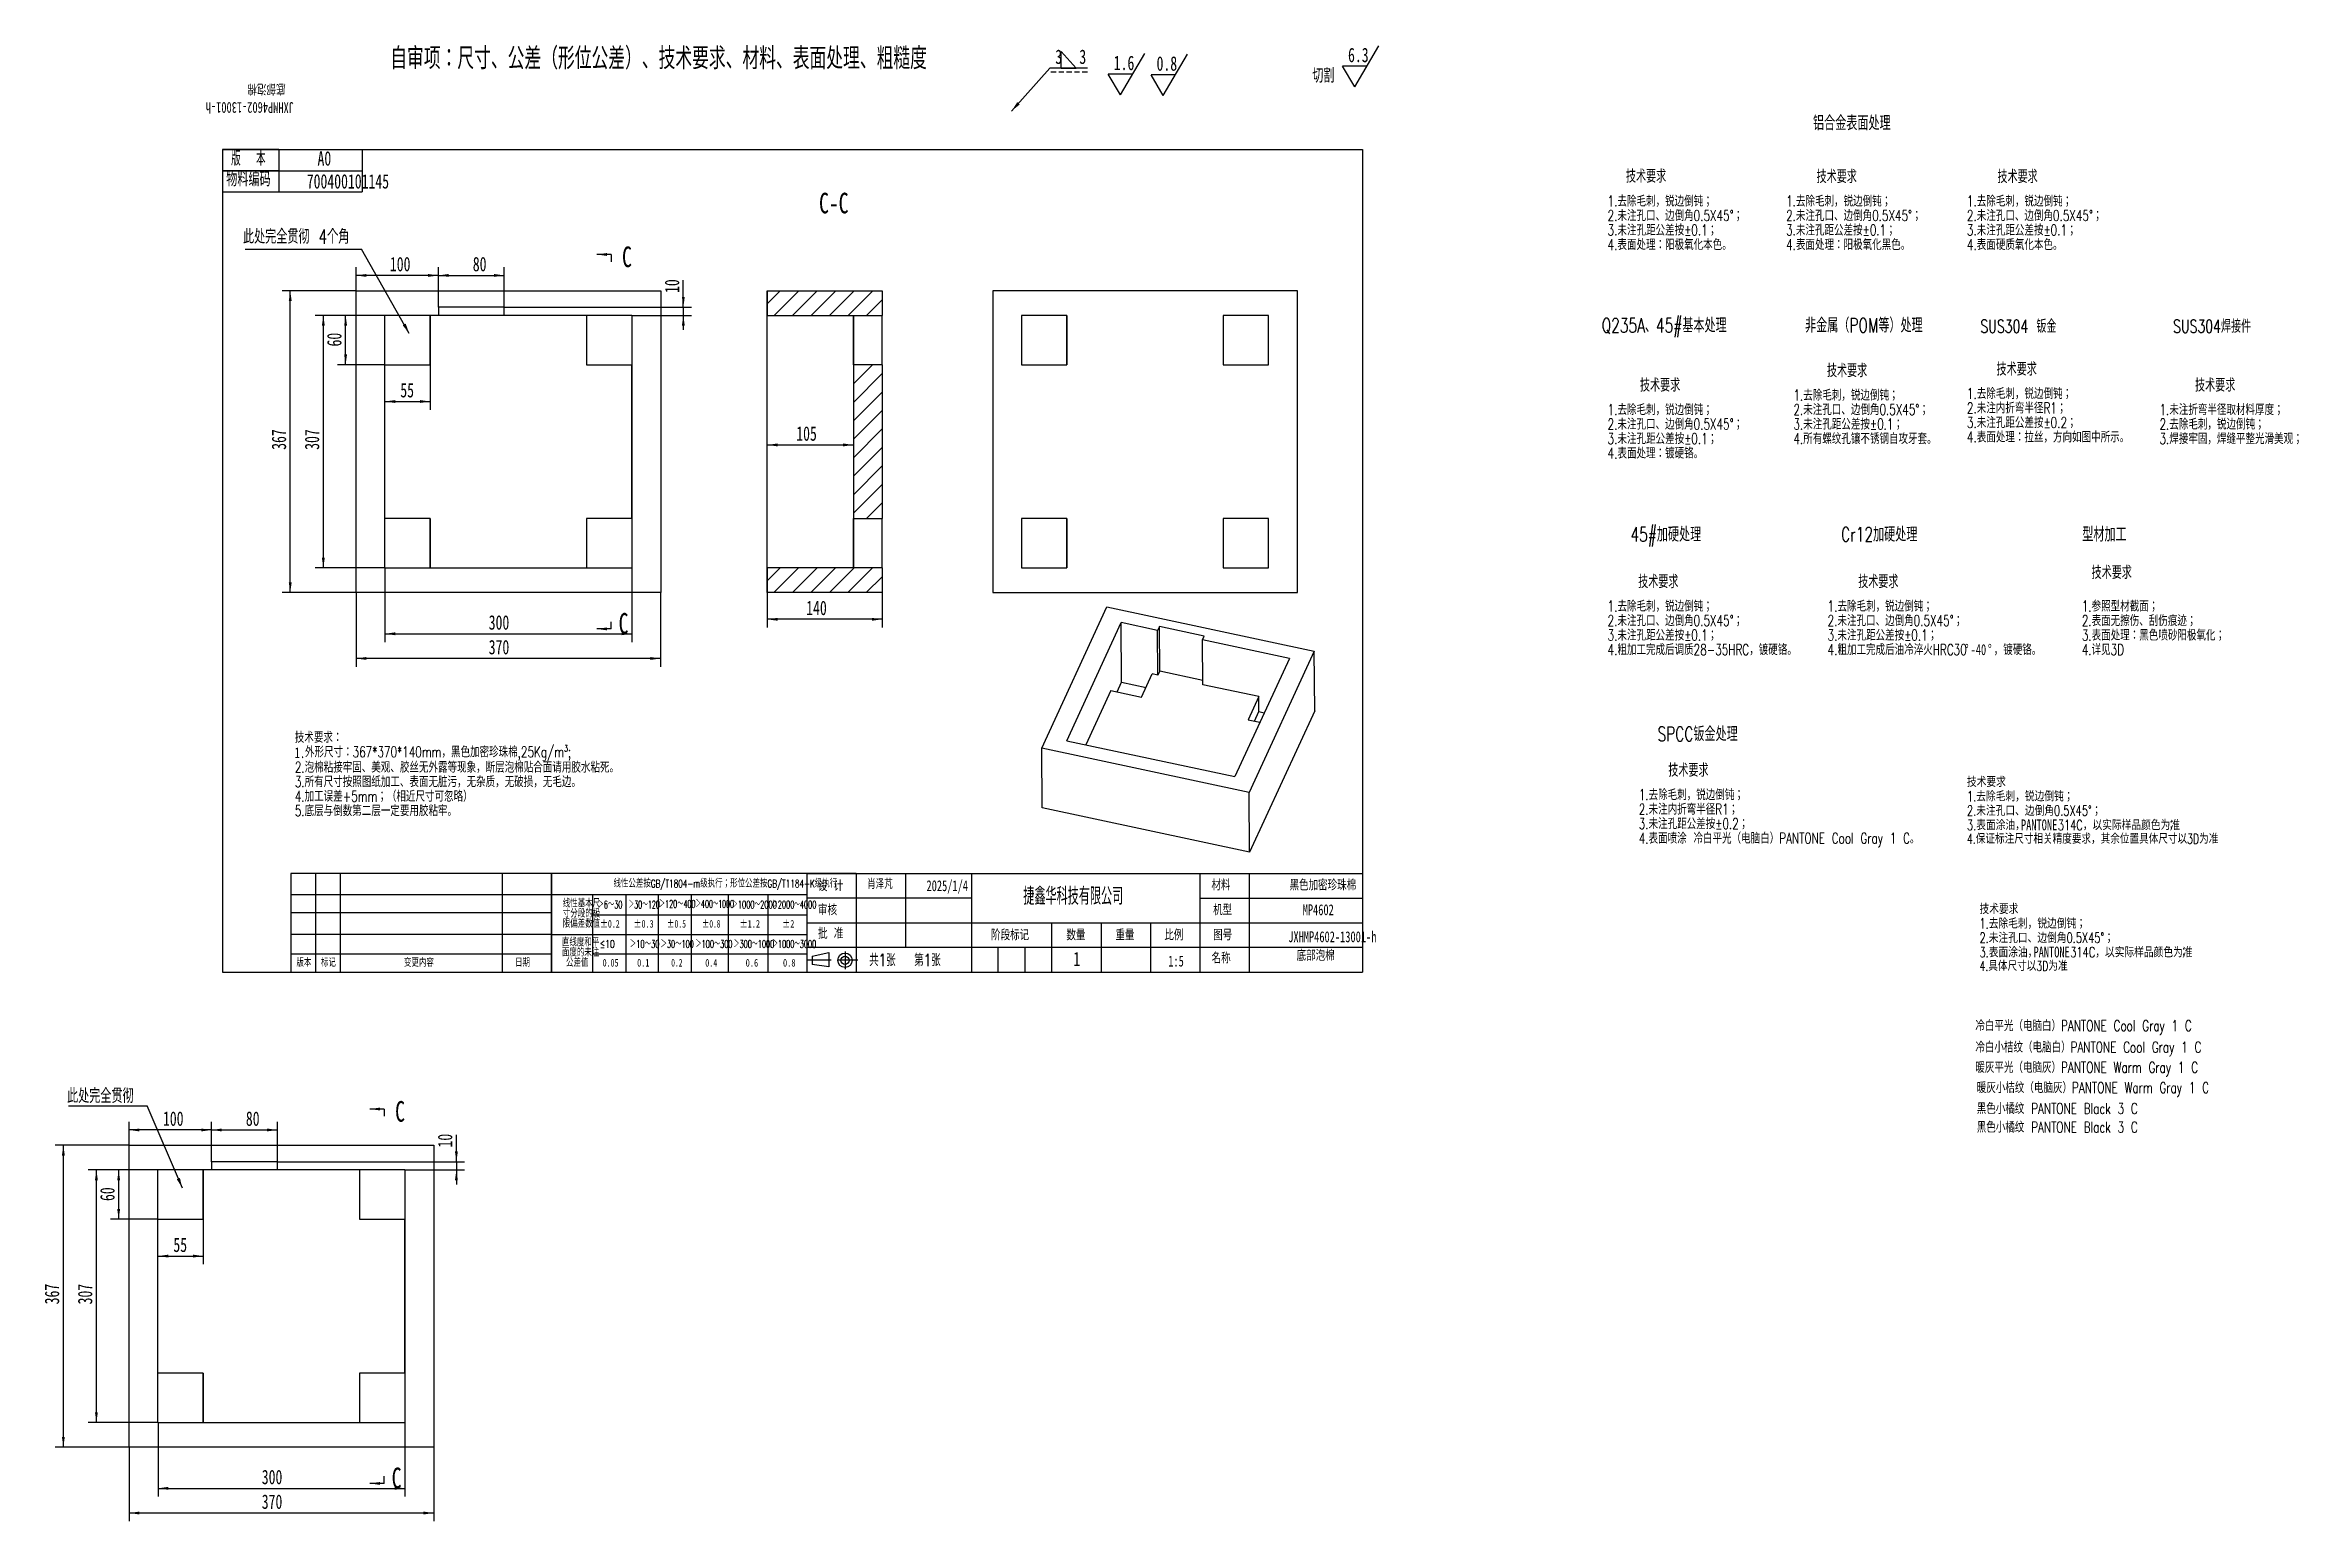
# Model space of a CAD drawing. Extents: x -29 to 515, y -128 to 231.
import ezdxf

# ---------------------------------------------------------------- set-up
doc = ezdxf.new("R2010")
doc.units = 0
doc.linetypes.add('SLD-DASHED', pattern=[1.905, 1.27, -0.635])
doc.linetypes.add('SLD-SOLID', pattern=[0])
doc.layers.get('0').update_dxf_attribs({"linetype": 'CONTINUOUS'})
for name, color, linetype in [('FORMAT', 7, 'SLD-SOLID'), ('细实线层', 7, 'SLD-SOLID'), ('轮廓实线层', 7, 'SLD-SOLID')]:
    doc.layers.add(name, color=color, linetype=linetype)
doc.styles.add('SLDTEXTSTYLE0', font='TXT', dxfattribs={"width": 0.7, "bigfont": 'bigfont'})
doc.styles.add('SLDTEXTSTYLE1', font='TXT', dxfattribs={"width": 0.7})
doc.styles.add('SLDTEXTSTYLE10', font='TXT', dxfattribs={"width": 0.569954, "bigfont": 'bigfont'})
doc.styles.add('SLDTEXTSTYLE11', font='TXT', dxfattribs={"width": 0.542825, "bigfont": 'bigfont'})
doc.styles.add('SLDTEXTSTYLE12', font='TXT', dxfattribs={"width": 0.607411, "bigfont": 'bigfont'})
doc.styles.add('SLDTEXTSTYLE13', font='TXT', dxfattribs={"width": 0.494457, "bigfont": 'bigfont'})
doc.styles.add('SLDTEXTSTYLE14', font='TXT', dxfattribs={"width": 0.523419, "bigfont": 'bigfont'})
doc.styles.add('SLDTEXTSTYLE15', font='TXT', dxfattribs={"width": 0.677411})
doc.styles.add('SLDTEXTSTYLE16', font='TXT', dxfattribs={"width": 0.616681})
doc.styles.add('SLDTEXTSTYLE17', font='TXT', dxfattribs={"width": 0.592279})
doc.styles.add('SLDTEXTSTYLE18', font='TXT', dxfattribs={"width": 0.633851})
doc.styles.add('SLDTEXTSTYLE19', font='TXT', dxfattribs={"width": 0.751649})
doc.styles.add('SLDTEXTSTYLE2', font='TXT', dxfattribs={"width": 0.579353, "bigfont": 'bigfont'})
doc.styles.add('SLDTEXTSTYLE20', font='TXT', dxfattribs={"width": 0.672854})
doc.styles.add('SLDTEXTSTYLE21', font='TXT', dxfattribs={"width": 0.604873})
doc.styles.add('SLDTEXTSTYLE22', font='TXT', dxfattribs={"width": 0.692137})
doc.styles.add('SLDTEXTSTYLE23', font='TXT', dxfattribs={"width": 0.516181, "bigfont": 'bigfont'})
doc.styles.add('SLDTEXTSTYLE24', font='TXT', dxfattribs={"width": 0.786906})
doc.styles.add('SLDTEXTSTYLE25', font='TXT', dxfattribs={"width": 0.513075, "bigfont": 'bigfont'})
doc.styles.add('SLDTEXTSTYLE26', font='TXT', dxfattribs={"width": 0.6, "bigfont": 'bigfont'})
doc.styles.add('SLDTEXTSTYLE3', font='TXT', dxfattribs={"width": 0.633333, "bigfont": 'bigfont'})
doc.styles.add('SLDTEXTSTYLE4', font='TXT', dxfattribs={"width": 0.589499, "bigfont": 'bigfont'})
doc.styles.add('SLDTEXTSTYLE5', font='TXT', dxfattribs={"width": 0.526455, "bigfont": 'bigfont'})
doc.styles.add('SLDTEXTSTYLE6', font='TXT', dxfattribs={"width": 0.583287, "bigfont": 'bigfont'})
doc.styles.add('SLDTEXTSTYLE7', font='TXT', dxfattribs={"width": 0.632085})
doc.styles.add('SLDTEXTSTYLE8', font='TXT', dxfattribs={"width": 0.735068, "bigfont": 'bigfont'})
doc.styles.add('SLDTEXTSTYLE9', font='TXT', dxfattribs={"width": 0.615255, "bigfont": 'bigfont'})
doc.dimstyles.new('SLDDIMSTYLE0', dxfattribs={"dimtxt": 0.18, "dimasz": 2.5, "dimexe": 0, "dimexo": 0.0625, "dimgap": 0, "dimtad": 0, "dimtih": 1, "dimtoh": 1, "dimdec": 0, "dimrnd": 1e-09, "dimzin": 0, "dimtxsty": 'STANDARD', "dimsah": 1, "dimcen": 0.09, "dimazin": 3, "dimtfac": 2.5, "dimtdec": 0, "dimtofl": 0, "dimtmove": 0, "dimatfit": 3, "dimtolj": 1, "dimtzin": 0})
doc.dimstyles.new('SLDDIMSTYLE1', dxfattribs={"dimtxt": 3.5, "dimasz": 2.5, "dimexe": 0, "dimexo": 0.0625, "dimgap": 0.875, "dimtad": 2, "dimlfac": 5, "dimrnd": 1e-09, "dimzin": 12, "dimtxsty": 'SLDTEXTSTYLE1', "dimsah": 1, "dimcen": 0.09, "dimazin": 3, "dimtfac": 1, "dimtofl": 0, "dimtmove": 0, "dimatfit": 3, "dimtolj": 1, "dimtzin": 12})
doc.dimstyles.new('SLDDIMSTYLE2', dxfattribs={"dimtxt": 3.5, "dimasz": 2.5, "dimexe": 0, "dimexo": 0.0625, "dimgap": 0.875, "dimtad": 2, "dimlfac": 5, "dimrnd": 1e-09, "dimzin": 12, "dimtxsty": 'SLDTEXTSTYLE1', "dimsah": 1, "dimcen": 0.09, "dimazin": 3, "dimtfac": 1, "dimtdec": 0, "dimtofl": 0, "dimtmove": 0, "dimatfit": 3, "dimtolj": 1, "dimtzin": 12})
doc.dimstyles.new('SLDDIMSTYLE3', dxfattribs={"dimtxt": 3.5, "dimasz": 2.5, "dimexe": 0, "dimexo": 0.0625, "dimgap": 0.875, "dimtad": 2, "dimlfac": 5, "dimrnd": 1e-09, "dimzin": 12, "dimtxsty": 'SLDTEXTSTYLE1', "dimsah": 1, "dimcen": 0.09, "dimazin": 3, "dimtfac": 1, "dimtmove": 0, "dimatfit": 3, "dimtolj": 1, "dimtzin": 12})
doc.dimstyles.new('SLDDIMSTYLE4', dxfattribs={"dimtxt": 3.5, "dimasz": 2.5, "dimexe": 0, "dimexo": 0.0625, "dimgap": 0.875, "dimtad": 2, "dimdec": 0, "dimlfac": 5, "dimrnd": 1e-09, "dimzin": 12, "dimtxsty": 'SLDTEXTSTYLE1', "dimsah": 1, "dimcen": 0.09, "dimazin": 3, "dimtfac": 1, "dimtofl": 0, "dimtmove": 0, "dimatfit": 3, "dimtolj": 1, "dimtzin": 12})

msp = doc.modelspace()

# ---------------------------------------------------------------- texts
at = {"layer": 'FORMAT'}
for s, insert, char_height, attachment_point, style in [('自审项：尺寸、公差（形位公差）、技术要求、材料、表面处理、粗糙度', (120.1701, 230.2565), 5.291667, 2, 'SLDTEXTSTYLE0'), ('铝合金表面处理', (400.6715, 213.6273), 3.5, 1, 'SLDTEXTSTYLE0'), ('版  本', (16.3148, 205.0299), 3.5, 1, 'SLDTEXTSTYLE26'), ('A0', (38.96, 205.0299), 3.5, 2, 'SLDTEXTSTYLE1'), ('物料编码', (15.1178, 199.9773), 3.5, 1, 'SLDTEXTSTYLE0'), ('700400101145', (44.6834, 199.4535), 3.5, 2, 'SLDTEXTSTYLE1'), ('C-C', (162.7413, 194.9294), 5, 2, 'SLDTEXTSTYLE1'), ('Q235A、45#基本处理', (349.3172, 164.4569), 3.5, 1, 'SLDTEXTSTYLE0'), ('非金属（POM等）处理', (398.7222, 164.4569), 3.5, 1, 'SLDTEXTSTYLE0'), ('SUS304 钣金', (441.341, 164.0645), 3.175, 1, 'SLDTEXTSTYLE0'), ('SUS304焊接件', (488.1716, 164.0645), 3.175, 1, 'SLDTEXTSTYLE0'), ('45#加硬处理', (356.3086, 113.6222), 3.5, 1, 'SLDTEXTSTYLE0'), ('Cr12加硬处理', (407.4827, 113.6222), 3.5, 1, 'SLDTEXTSTYLE0'), ('型材加工', (466.0943, 113.6222), 3.5, 1, 'SLDTEXTSTYLE0'), ('SPCC钣金处理', (362.8855, 65.1155), 3.5, 1, 'SLDTEXTSTYLE0'), ('线性公差按GB/T1804-m级执行；形位公差按GB/T1184-K级执行', (136.3831, 27.9234), 1.852083, 2, 'SLDTEXTSTYLE0'), ('设 计', (158.893, 27.7982), 2.64583, 1, 'SLDTEXTSTYLE3'), ('肖泽芃', (173.9568, 27.8216), 2.11667, 2, 'SLDTEXTSTYLE0'), ('2025/1/4', (190.3045, 27.7982), 2.64583, 2, 'SLDTEXTSTYLE1'), ('材料', (254.5004, 27.981), 2.64583, 1, 'SLDTEXTSTYLE0'), ('黑色加密珍珠棉', (281.5679, 27.981), 2.64583, 2, 'SLDTEXTSTYLE0'), ('＞6～30', (105.3457, 22.8184), 1.85208, 1, 'SLDTEXTSTYLE4'), ('＞30～120', (112.8687, 22.8184), 1.85208, 1, 'SLDTEXTSTYLE5'), ('＞120～400', (120.2405, 22.979), 1.85208, 1, 'SLDTEXTSTYLE6'), ('＞400～1000', (129.208, 22.979), 1.85208, 1, 'SLDTEXTSTYLE13'), ('＞1000～2000', (138.0609, 22.8184), 1.85208, 1, 'SLDTEXTSTYLE14'), ('＞2000～4000', (147.8019, 22.8184), 1.85208, 1, 'SLDTEXTSTYLE23'), ('审核', (158.8955, 21.9571), 2.64583, 1, 'SLDTEXTSTYLE0'), ('捷鑫华科技有限公司', (208.7875, 26.0649), 4.23333, 1, 'SLDTEXTSTYLE2'), ('机型', (254.9054, 21.9571), 2.64583, 1, 'SLDTEXTSTYLE0'), ('MP4602', (280.4481, 21.9571), 2.64583, 2, 'SLDTEXTSTYLE1'), ('±0.2', (105.9442, 18.1427), 1.85208, 1, 'SLDTEXTSTYLE7'), ('±0.3', (114.0606, 18.1427), 1.85208, 1, 'SLDTEXTSTYLE15'), ('±0.5', (122.1662, 18.1427), 1.85208, 1, 'SLDTEXTSTYLE16'), ('±0.8', (130.7171, 18.1427), 1.85208, 1, 'SLDTEXTSTYLE17'), ('±1.2', (139.7998, 18.1427), 1.85208, 1, 'SLDTEXTSTYLE22'), ('±2', (150.1754, 18.1427), 1.85208, 1, 'SLDTEXTSTYLE24'), ('批 准', (158.8955, 16.2214), 2.64583, 1, 'SLDTEXTSTYLE3'), ('≤10', (105.8994, 13.2336), 1.85208, 1, 'SLDTEXTSTYLE8'), ('＞10～30', (113.1568, 13.2336), 1.85208, 1, 'SLDTEXTSTYLE12'), ('＞30～100', (120.6328, 13.2336), 1.85208, 1, 'SLDTEXTSTYLE9'), ('＞100～300', (129.1344, 13.2336), 1.85208, 1, 'SLDTEXTSTYLE10'), ('＞300～1000', (138.4253, 13.2336), 1.85208, 1, 'SLDTEXTSTYLE11'), ('＞1000～3000', (147.8431, 13.2336), 1.85208, 1, 'SLDTEXTSTYLE25'), ('阶段标记', (200.9404, 15.8516), 2.64583, 1, 'SLDTEXTSTYLE0'), ('数量', (219.2615, 15.8516), 2.64583, 1, 'SLDTEXTSTYLE0'), ('重量', (231.1732, 15.8516), 2.64583, 1, 'SLDTEXTSTYLE0'), ('比例', (243.0584, 15.8516), 2.64583, 1, 'SLDTEXTSTYLE0'), ('图号', (254.9054, 15.8516), 2.64583, 1, 'SLDTEXTSTYLE0'), ('版本', (32.1709, 8.6674), 1.85208, 1, 'SLDTEXTSTYLE0'), ('标记', (38.1463, 8.6674), 1.85208, 1, 'SLDTEXTSTYLE0'), ('变更内容', (58.2951, 8.6674), 1.85208, 1, 'SLDTEXTSTYLE0'), ('日期', (85.2975, 8.6674), 1.85208, 1, 'SLDTEXTSTYLE0'), ('0.05', (106.5853, 8.6792), 1.85208, 1, 'SLDTEXTSTYLE18'), ('0.1', (114.9609, 8.6792), 1.85208, 1, 'SLDTEXTSTYLE19'), ('0.2', (123.2299, 8.6792), 1.85208, 1, 'SLDTEXTSTYLE21'), ('0.4', (131.5166, 8.6674), 1.85208, 1, 'SLDTEXTSTYLE20'), ('0.6', (141.3219, 8.6674), 1.85208, 1, 'SLDTEXTSTYLE1'), ('0.8', (150.3932, 8.6674), 1.85208, 1, 'SLDTEXTSTYLE1'), ('共1张', (171.337, 9.8974), 3, 1, 'SLDTEXTSTYLE0'), ('第1张', (182.2886, 9.8974), 3, 1, 'SLDTEXTSTYLE0'), ('1', (220.958, 10.4198), 3.5, 1, 'SLDTEXTSTYLE1'), ('1:5', (245.8983, 9.4834), 2.64583, 2, 'SLDTEXTSTYLE1'), ('名称', (254.5224, 10.2316), 2.64583, 1, 'SLDTEXTSTYLE0'), ('冷白平光（电脑白）PANTONE Cool Gray 1 C', (440.1054, -6.2331), 2.645833, 1, 'SLDTEXTSTYLE0'), ('冷白小桔纹（电脑白）PANTONE Cool Gray 1 C', (440.1054, -11.4365), 2.645833, 1, 'SLDTEXTSTYLE0'), ('暖灰平光（电脑灰）PANTONE Warm Gray 1 C', (440.1054, -16.367), 2.645833, 1, 'SLDTEXTSTYLE0'), ('暖灰小桔纹（电脑灰）PANTONE Warm Gray 1 C', (440.4503, -21.282), 2.645833, 1, 'SLDTEXTSTYLE0'), ('黑色小橘纹 PANTONE Black 3 C', (440.4503, -26.3599), 2.645833, 1, 'SLDTEXTSTYLE0'), ('黑色小橘纹 PANTONE Black 3 C', (440.4503, -30.886), 2.645833, 1, 'SLDTEXTSTYLE0')]:
    msp.add_mtext(s, dxfattribs=dict(at, insert=insert, char_height=char_height, attachment_point=attachment_point, style=style))
at = {"layer": '细实线层', "char_height": 5, "attachment_point": 1, "style": 'SLDTEXTSTYLE1'}
for insert in [(111.2995, 181.8557), (110.4612, 92.7603), (56.1603, -25.8783), (55.322, -114.9737)]:
    msp.add_mtext('C', dxfattribs=dict(at, insert=insert))

# ---------------------------------------------------------------- blocks, each defined once
blk = doc.blocks.new('SW_NOTE_0')
at = {"layer": 'FORMAT', "color": 0, "attachment_point": 1}
for s, insert, char_height, style in [('技术要求', (0, 3.22), 2.5, 'SLDTEXTSTYLE0'), ('2.未注孔口、边倒角0.5X45°；', (0, -3.78), 2.5, 'SLDTEXTSTYLE0'), ('1.去除毛刺，锐边倒钝；', (0, -0.28), 2.5, 'SLDTEXTSTYLE0'), ('4.保证标注尺寸相关精度要求，其余位置具体尺寸以3D为准', (0, -10.69), 2.3813, 'SLDTEXTSTYLE0'), ('3.表面涂油，', (0, -7.28), 2.5, 'SLDTEXTSTYLE0'), ('PANTONE', (13.12, -7.17), 2.646, 'SLDTEXTSTYLE1'), ('314C，以实际样品颜色为准', (22.06, -7.28), 2.5, 'SLDTEXTSTYLE0'), ('；', (48.46, -7.44), 2.38, 'SLDTEXTSTYLE0')]:
    blk.add_mtext(s, dxfattribs=dict(at, insert=insert, char_height=char_height, style=style))
blk = doc.blocks.new('SW_NOTE_0_1')
at = {"layer": 'FORMAT', "color": 0, "attachment_point": 1}
for s, insert, char_height, style in [('技术要求', (0, 3.22), 2.5, 'SLDTEXTSTYLE0'), ('2.未注孔口、边倒角0.5X45°；', (0, -3.78), 2.5, 'SLDTEXTSTYLE0'), ('1.去除毛刺，锐边倒钝；', (0, -0.28), 2.5, 'SLDTEXTSTYLE0'), ('4.具体尺寸以3D为准', (0, -10.69), 2.3813, 'SLDTEXTSTYLE0'), ('3.表面涂油，', (0, -7.28), 2.5, 'SLDTEXTSTYLE0'), ('PANTONE', (13.12, -7.17), 2.646, 'SLDTEXTSTYLE1'), ('314C，以实际样品颜色为准', (22.06, -7.28), 2.5, 'SLDTEXTSTYLE0'), ('；', (48.46, -7.44), 2.38, 'SLDTEXTSTYLE0')]:
    blk.add_mtext(s, dxfattribs=dict(at, insert=insert, char_height=char_height, style=style))
blk = doc.blocks.new('SW_NOTE_0_2')
at = {"layer": 'FORMAT', "color": 0, "attachment_point": 1, "style": 'SLDTEXTSTYLE0'}
for s, insert, char_height in [('技术要求', (5.95, 4.09), 3.175), ('2.未注内折弯半径R1；', (-1.23, -5.64), 2.6458), ('1.去除毛刺，锐边倒钝；', (-1.23, -2.12), 2.6458), ('3.未注孔距公差按±0.2；', (-1.23, -9.17), 2.6458), ('4.表面处理：拉丝，方向如图中所示。', (-1.23, -12.7), 2.6458)]:
    blk.add_mtext(s, dxfattribs=dict(at, insert=insert, char_height=char_height))
blk = doc.blocks.new('SW_NOTE_0_3')
at = {"layer": 'FORMAT', "color": 0, "attachment_point": 1}
for s, insert, char_height, style in [('技术要求：', (0, 3.41), 2.646, 'SLDTEXTSTYLE0'), ('外形尺寸：367*370*140mm，黑色加密珍珠棉,25Kg/m³;', (2.47, -0.12), 2.6458, 'SLDTEXTSTYLE0'), ('1.', (0, -0.31), 2.646, 'SLDTEXTSTYLE1'), ('2.泡棉粘接牢固、美观、胶丝无外露等现象，断层泡棉贴合面请用胶水粘死。', (0, -3.84), 2.6458, 'SLDTEXTSTYLE0'), ('3.所有尺寸按照图纸加工、表面无脏污，无杂质，无破损，无毛边。', (0, -7.37), 2.6458, 'SLDTEXTSTYLE0'), ('4.加工误差+5mm；（相近尺寸可忽略）', (0, -10.9), 2.6458, 'SLDTEXTSTYLE0'), ('5.底层与倒数第二层一定要用胶粘牢。', (0, -14.42), 2.6458, 'SLDTEXTSTYLE0')]:
    blk.add_mtext(s, dxfattribs=dict(at, insert=insert, char_height=char_height, style=style))
blk = doc.blocks.new('SW_NOTE_0_4')
at = {"layer": 'FORMAT', "color": 0, "attachment_point": 1, "style": 'SLDTEXTSTYLE0'}
for s, insert, char_height in [('技术要求', (0, 4.09), 3.175), ('2.未注孔口、边倒角0.5X45°；', (-7.41, -5.64), 2.6458), ('1.去除毛刺，锐边倒钝；', (-7.41, -2.12), 2.6458), ('3.未注孔距公差按±0.1；', (-7.41, -9.17), 2.6458), ('4.表面处理：阳极氧化黑色。', (-7.41, -12.7), 2.6458)]:
    blk.add_mtext(s, dxfattribs=dict(at, insert=insert, char_height=char_height))
blk = doc.blocks.new('SW_NOTE_0_5')
at = {"layer": 'FORMAT', "color": 0, "attachment_point": 1, "style": 'SLDTEXTSTYLE0'}
for s, insert, char_height in [('技术要求', (0, 4.09), 3.175), ('1.去除毛刺，锐边倒钝；', (-4.45, -2.22), 2.6458), ('2.未注孔口、边倒角0.5X45°；', (-4.45, -5.74), 2.6458), ('3.未注孔距公差按±0.1；', (-4.45, -9.27), 2.6458), ('4.表面处理：阳极氧化本色。', (-4.45, -12.8), 2.6458)]:
    blk.add_mtext(s, dxfattribs=dict(at, insert=insert, char_height=char_height))
blk = doc.blocks.new('SW_NOTE_0_6')
at = {"layer": 'FORMAT', "color": 0, "attachment_point": 1, "style": 'SLDTEXTSTYLE0'}
for s, insert, char_height in [('技术要求', (2.38, 4.09), 3.175), ('1.参照型材截面；', (0, -4.35), 2.646), ('2.表面无擦伤、刮伤痕迹；', (0, -7.88), 2.6458), ('3.表面处理：黑色喷砂阳极氧化；', (0, -11.41), 2.6458), ('4.详见3D', (0, -14.93), 2.646)]:
    blk.add_mtext(s, dxfattribs=dict(at, insert=insert, char_height=char_height))
blk = doc.blocks.new('SW_NOTE_0_7')
at = {"layer": 'FORMAT', "color": 0, "attachment_point": 1, "style": 'SLDTEXTSTYLE0'}
for s, insert, char_height in [('技术要求', (1.19, 4.09), 3.175), ('2.未注孔口、边倒角0.5X45°；', (-6.67, -5.64), 2.6458), ('1.去除毛刺，锐边倒钝；', (-6.67, -2.12), 2.6458), ('3.未注孔距公差按±0.1；', (-6.67, -9.17), 2.6458), ('4.表面处理：镀硬铬。', (-6.67, -12.7), 2.6458)]:
    blk.add_mtext(s, dxfattribs=dict(at, insert=insert, char_height=char_height))
blk = doc.blocks.new('SW_NOTE_0_8')
at = {"layer": 'FORMAT', "color": 0, "attachment_point": 1, "style": 'SLDTEXTSTYLE0'}
for s, insert, char_height in [('技术要求', (5.95, 4.09), 3.175), ('2.未注内折弯半径R1；', (-1.23, -5.64), 2.6458), ('1.去除毛刺，锐边倒钝；', (-1.23, -2.12), 2.6458), ('3.未注孔距公差按±0.2；', (-1.23, -9.17), 2.6458), ('4.表面喷涂 冷白平光（电脑白）PANTONE Cool Gray 1 C。', (-1.23, -12.7), 2.6458)]:
    blk.add_mtext(s, dxfattribs=dict(at, insert=insert, char_height=char_height))
blk = doc.blocks.new('SW_NOTE_0_9')
at = {"layer": 'FORMAT', "color": 0, "attachment_point": 1, "style": 'SLDTEXTSTYLE0'}
for s, insert, char_height in [('技术要求', (0, 4.09), 3.175), ('2.未注孔口、边倒角0.5X45°；', (-8.15, -5.64), 2.6458), ('1.去除毛刺，锐边倒钝；', (-8.15, -2.12), 2.6458), ('3.未注孔距公差按±0.1；', (-8.15, -9.17), 2.6458), ('4.所有螺纹孔镶不锈钢自攻牙套。', (-8.15, -12.7), 2.6458)]:
    blk.add_mtext(s, dxfattribs=dict(at, insert=insert, char_height=char_height))
blk = doc.blocks.new('SW_NOTE_0_10')
at = {"layer": 'FORMAT', "color": 0, "attachment_point": 1, "style": 'SLDTEXTSTYLE0'}
for s, insert, char_height in [('技术要求', (0, 4.09), 3.175), ('2.未注孔口、边倒角0.5X45°；', (-7.41, -5.64), 2.6458), ('1.去除毛刺，锐边倒钝；', (-7.41, -2.12), 2.6458), ('3.未注孔距公差按±0.1；', (-7.41, -9.17), 2.6458), ('4.表面硬质氧化本色。', (-7.41, -12.7), 2.6458)]:
    blk.add_mtext(s, dxfattribs=dict(at, insert=insert, char_height=char_height))
blk = doc.blocks.new('SW_NOTE_0_11')
at = {"layer": 'FORMAT', "color": 0, "attachment_point": 1, "style": 'SLDTEXTSTYLE0'}
for s, insert, char_height in [('技术要求', (0, 4.09), 3.175), ('2.去除毛刺，锐边倒钝；', (-8.64, -5.64), 2.6458), ('1.未注折弯半径取材料厚度；', (-8.64, -2.12), 2.6458), ('3.焊接牢固，焊缝平整光滑美观；', (-8.64, -9.17), 2.6458)]:
    blk.add_mtext(s, dxfattribs=dict(at, insert=insert, char_height=char_height))
blk = doc.blocks.new('SW_NOTE_0_12')
at = {"layer": 'FORMAT', "color": 0, "attachment_point": 1}
for s, insert, char_height, style in [('技术要求', (0, 4.09), 3.175, 'SLDTEXTSTYLE0'), ('2.未注孔口、边倒角0.5X45°；', (-7.41, -5.64), 2.6458, 'SLDTEXTSTYLE0'), ('1.去除毛刺，锐边倒钝；', (-7.41, -2.12), 2.6458, 'SLDTEXTSTYLE0'), ('3.未注孔距公差按±0.1；', (-7.41, -9.17), 2.6458, 'SLDTEXTSTYLE0'), ('4.粗加工完成后油冷淬火HRC30', (-7.41, -12.7), 2.6458, 'SLDTEXTSTYLE0'), ('%%d', (25.92, -12.7), 2.646, 'SLDTEXTSTYLE1'), ('-40', (27.32, -12.7), 2.646, 'SLDTEXTSTYLE1'), ('%%d', (31.53, -12.7), 2.646, 'SLDTEXTSTYLE1'), ('，镀硬铬。', (32.92, -12.7), 2.646, 'SLDTEXTSTYLE0')]:
    blk.add_mtext(s, dxfattribs=dict(at, insert=insert, char_height=char_height, style=style))
blk = doc.blocks.new('SW_NOTE_0_13')
at = {"layer": 'FORMAT', "color": 0, "attachment_point": 1, "style": 'SLDTEXTSTYLE0'}
for s, insert, char_height in [('技术要求', (0, 4.09), 3.175), ('2.未注孔口、边倒角0.5X45°；', (-7.41, -5.64), 2.6458), ('1.去除毛刺，锐边倒钝；', (-7.41, -2.12), 2.6458), ('3.未注孔距公差按±0.1；', (-7.41, -9.17), 2.6458), ('4.粗加工完成后调质28-35HRC，镀硬铬。', (-7.41, -12.7), 2.6458)]:
    blk.add_mtext(s, dxfattribs=dict(at, insert=insert, char_height=char_height))
blk = doc.blocks.new('SW_NOTE_0_14')
at = {"layer": 'FORMAT', "color": 0, "char_height": 1.852, "attachment_point": 2, "style": 'SLDTEXTSTYLE0'}
for s, insert in [('线性基本尺', (6.37, 2.39)), ('寸分段的极', (6.37, -0.08)), ('限偏差数值', (6.37, -2.55))]:
    blk.add_mtext(s, dxfattribs=dict(at, insert=insert))
blk = doc.blocks.new('SW_NOTE_0_15')
at = {"layer": 'FORMAT', "color": 0, "char_height": 1.852, "attachment_point": 2, "style": 'SLDTEXTSTYLE0'}
for s, insert in [('面度的未注', (6.37, -0.08)), ('直线度和平', (6.37, 2.39)), ('公差值', (5.55, -2.55))]:
    blk.add_mtext(s, dxfattribs=dict(at, insert=insert))
blk = doc.blocks.new('SW_NOTE_0_16')
at = {"layer": 'FORMAT', "color": 0, "attachment_point": 2}
for s, insert, char_height, style in [('JXHMP4602-13001-h', (17.12, 3.41), 2.6458, 'SLDTEXTSTYLE1'), ('底部泡棉', (13.07, -1.12), 2.646, 'SLDTEXTSTYLE0')]:
    blk.add_mtext(s, dxfattribs=dict(at, insert=insert, char_height=char_height, style=style))
blk = doc.blocks.new('SW_NOTE_0_17')
at = {"layer": 'FORMAT', "color": 0, "attachment_point": 2, "rotation": 180}
for s, insert, char_height, style in [('底部泡棉', (-13.07, 1.12), 2.646, 'SLDTEXTSTYLE0'), ('JXHMP4602-13001-h', (-17.12, -3.41), 2.6458, 'SLDTEXTSTYLE1')]:
    blk.add_mtext(s, dxfattribs=dict(at, insert=insert, char_height=char_height, style=style))
blk = doc.blocks.new('SW_SFSYMBOL_0')
at = {"layer": 'FORMAT', "color": 0}
for p, q in [((1.62, -5), (7.52, 5)), ((1.62, -5), (-1.33, 0)), ((4.57, 0), (-1.33, 0))]:
    blk.add_line(p, q, dxfattribs=at)
at = {"layer": 'FORMAT', "color": 0, "char_height": 3.5, "attachment_point": 1}
for s, insert, style in [('6.3', (0, 4.51), 'SLDTEXTSTYLE1'), ('切割', (-8.68, -0.49), 'SLDTEXTSTYLE0')]:
    blk.add_mtext(s, dxfattribs=dict(at, insert=insert, style=style))
blk = doc.blocks.new('SW_SFSYMBOL_1')
at = {"layer": 'FORMAT', "color": 0}
for p, q in [((1.62, -5), (7.52, 5)), ((1.62, -5), (-1.33, 0)), ((4.57, 0), (-1.33, 0))]:
    blk.add_line(p, q, dxfattribs=at)
at = {"layer": 'FORMAT', "color": 0, "insert": (0, 4.51), "char_height": 3.5, "attachment_point": 1, "style": 'SLDTEXTSTYLE1'}
blk.add_mtext('0.8', dxfattribs=at)
blk = doc.blocks.new('SW_SFSYMBOL_2')
at = {"layer": 'FORMAT', "color": 0}
for p, q in [((1.62, -5), (7.52, 5)), ((1.62, -5), (-1.33, 0)), ((4.57, 0), (-1.33, 0))]:
    blk.add_line(p, q, dxfattribs=at)
at = {"layer": 'FORMAT', "color": 0, "insert": (0, 4.51), "char_height": 3.5, "attachment_point": 1, "style": 'SLDTEXTSTYLE1'}
blk.add_mtext('1.6', dxfattribs=at)
blk = doc.blocks.new('SW_SYMBOL_WELD_FILL')
at = {"layer": 'FORMAT', "color": 0}
for p, q in [((100, 0), (100, 900)), ((100, 900), (900, 0)), ((100, 0), (900, 0))]:
    blk.add_line(p, q, dxfattribs=at)
blk = doc.blocks.new('SW_WELDSYMBOL_0')
at = {"layer": 'FORMAT', "color": 0}
blk.add_line((9.13, 0), (0, 0), dxfattribs=at)
at = {"layer": 'FORMAT', "color": 0, "linetype": 'SLD-DASHED'}
blk.add_line((9.13, -1), (0, -1), dxfattribs=at)
at = {"layer": 'FORMAT', "color": 0, "xscale": 0.004511737089201878, "yscale": 0.004511737089201878, "zscale": 0.004511737089201878}
blk.add_blockref('SW_SYMBOL_WELD_FILL', (2.3, 0), dxfattribs=at)
at = {"layer": 'FORMAT', "color": 0, "char_height": 3.5, "attachment_point": 1, "style": 'SLDTEXTSTYLE1'}
for insert in [(1.31, 4.51), (7.15, 4.51)]:
    blk.add_mtext('3', dxfattribs=dict(at, insert=insert))
blk = doc.blocks.new('_D')
at = {"layer": 'FORMAT'}
for p, q in [((46.67, 97.72), (46.67, 79.72)), ((120.67, 97.72), (120.67, 79.72)), ((120.67, 81.72), (46.67, 81.72))]:
    blk.add_line(p, q, dxfattribs=at)
for points in [[(46.67, 81.72), (49.17, 81.37), (49.17, 82.07)], [(120.67, 81.72), (118.17, 82.07), (118.17, 81.37)]]:
    blk.add_solid(points, dxfattribs=at)
at = {"layer": 'FORMAT', "insert": (78.89, 86.23), "char_height": 3.5, "attachment_point": 1, "style": 'SLDTEXTSTYLE1'}
blk.add_mtext('370', dxfattribs=at)
blk = doc.blocks.new('_D_1')
at = {"layer": 'FORMAT'}
for p, q in [((53.67, 103.72), (53.67, 85.72)), ((113.67, 103.72), (113.67, 85.72)), ((53.67, 87.72), (113.67, 87.72))]:
    blk.add_line(p, q, dxfattribs=at)
for points in [[(53.67, 87.72), (56.17, 87.37), (56.17, 88.07)], [(113.67, 87.72), (111.17, 88.07), (111.17, 87.37)]]:
    blk.add_solid(points, dxfattribs=at)
at = {"layer": 'FORMAT', "insert": (78.89, 92.23), "char_height": 3.5, "attachment_point": 1, "style": 'SLDTEXTSTYLE1'}
blk.add_mtext('300', dxfattribs=at)
blk = doc.blocks.new('_D_2')
at = {"layer": 'FORMAT'}
for p, q in [((46.67, 171.12), (28.67, 171.12)), ((30.67, 97.72), (30.67, 171.12)), ((46.67, 97.72), (28.67, 97.72))]:
    blk.add_line(p, q, dxfattribs=at)
for points in [[(30.67, 171.12), (30.32, 168.62), (31.02, 168.62)], [(30.67, 97.72), (31.02, 100.22), (30.32, 100.22)]]:
    blk.add_solid(points, dxfattribs=at)
at = {"layer": 'FORMAT', "insert": (26.16, 132.44), "char_height": 3.5, "attachment_point": 1, "rotation": 90, "style": 'SLDTEXTSTYLE1'}
blk.add_mtext('367', dxfattribs=at)
blk = doc.blocks.new('_D_3')
at = {"layer": 'FORMAT'}
for p, q in [((64.67, 153.12), (64.67, 142.18)), ((53.67, 144.18), (64.67, 144.18))]:
    blk.add_line(p, q, dxfattribs=at)
for points in [[(53.67, 144.18), (56.17, 143.83), (56.17, 144.53)], [(64.67, 144.18), (62.17, 144.53), (62.17, 143.83)]]:
    blk.add_solid(points, dxfattribs=at)
at = {"layer": 'FORMAT', "insert": (57.41, 148.69), "char_height": 3.5, "attachment_point": 1, "style": 'SLDTEXTSTYLE1'}
blk.add_mtext('55', dxfattribs=at)
blk = doc.blocks.new('_D_4')
at = {"layer": 'FORMAT'}
for p, q in [((82.67, 165.12), (36.71, 165.12)), ((38.71, 103.72), (38.71, 165.12)), ((53.67, 103.72), (36.71, 103.72))]:
    blk.add_line(p, q, dxfattribs=at)
for points in [[(38.71, 165.12), (38.36, 162.62), (39.06, 162.62)], [(38.71, 103.72), (39.06, 106.22), (38.36, 106.22)]]:
    blk.add_solid(points, dxfattribs=at)
at = {"layer": 'FORMAT', "insert": (34.2, 132.44), "char_height": 3.5, "attachment_point": 1, "rotation": 90, "style": 'SLDTEXTSTYLE1'}
blk.add_mtext('307', dxfattribs=at)
blk = doc.blocks.new('_D_5')
at = {"layer": 'FORMAT'}
for p, q in [((53.67, 165.12), (42.12, 165.12)), ((44.12, 153.12), (44.12, 165.12)), ((53.67, 153.12), (42.12, 153.12))]:
    blk.add_line(p, q, dxfattribs=at)
for points in [[(44.12, 165.12), (43.77, 162.62), (44.47, 162.62)], [(44.12, 153.12), (44.47, 155.62), (43.77, 155.62)]]:
    blk.add_solid(points, dxfattribs=at)
at = {"layer": 'FORMAT', "insert": (39.61, 157.56), "char_height": 3.5, "attachment_point": 1, "rotation": 90, "style": 'SLDTEXTSTYLE1'}
blk.add_mtext('60', dxfattribs=at)
blk = doc.blocks.new('_D_6')
at = {"layer": 'FORMAT'}
for p, q in [((66.67, 167.12), (66.67, 176.83)), ((66.67, 174.83), (82.67, 174.83)), ((82.67, 167.12), (82.67, 176.83))]:
    blk.add_line(p, q, dxfattribs=at)
for points in [[(66.67, 174.83), (69.17, 174.48), (69.17, 175.18)], [(82.67, 174.83), (80.17, 175.18), (80.17, 174.48)]]:
    blk.add_solid(points, dxfattribs=at)
at = {"layer": 'FORMAT', "insert": (75.02, 179.34), "char_height": 3.5, "attachment_point": 1, "style": 'SLDTEXTSTYLE1'}
blk.add_mtext('80', dxfattribs=at)
blk = doc.blocks.new('_D_7')
at = {"layer": 'FORMAT'}
for p, q in [((46.67, 171.12), (46.67, 176.83)), ((66.67, 174.83), (46.67, 174.83)), ((66.67, 167.12), (66.67, 176.83))]:
    blk.add_line(p, q, dxfattribs=at)
for points in [[(46.67, 174.83), (49.17, 174.48), (49.17, 175.18)], [(66.67, 174.83), (64.17, 175.18), (64.17, 174.48)]]:
    blk.add_solid(points, dxfattribs=at)
at = {"layer": 'FORMAT', "insert": (54.88, 179.34), "char_height": 3.5, "attachment_point": 1, "style": 'SLDTEXTSTYLE1'}
blk.add_mtext('100', dxfattribs=at)
blk = doc.blocks.new('_D_8')
at = {"layer": 'FORMAT'}
for p, q in [((126.18, 167.12), (126.18, 173.65)), ((82.67, 167.12), (128.18, 167.12)), ((113.67, 165.12), (128.18, 165.12)), ((126.18, 167.12), (126.18, 165.12)), ((126.18, 165.12), (126.18, 161.62))]:
    blk.add_line(p, q, dxfattribs=at)
for points in [[(126.18, 167.12), (126.53, 169.62), (125.83, 169.62)], [(126.18, 165.12), (125.83, 162.62), (126.53, 162.62)]]:
    blk.add_solid(points, dxfattribs=at)
at = {"layer": 'FORMAT', "insert": (121.67, 170.57), "char_height": 3.5, "attachment_point": 1, "rotation": 90, "style": 'SLDTEXTSTYLE1'}
blk.add_mtext('10', dxfattribs=at)
blk = doc.blocks.new('SW_NOTE_0_18')
at = {"layer": 'FORMAT', "color": 0}
blk.add_line((-28.32, 0), (0, 0), dxfattribs=at)
at = {"layer": 'FORMAT', "color": 0, "insert": (-28.81, 4.82), "char_height": 3.5, "attachment_point": 1, "style": 'SLDTEXTSTYLE0'}
blk.add_mtext('此处完全贯彻 4个角', dxfattribs=at)
blk = doc.blocks.new('_D_9')
at = {"layer": 'FORMAT'}
for p, q in [((174.51, 103.72), (174.51, 89.24)), ((146.57, 97.72), (146.57, 89.24)), ((174.51, 91.24), (146.57, 91.24))]:
    blk.add_line(p, q, dxfattribs=at)
for points in [[(146.57, 91.24), (149.07, 90.89), (149.07, 91.59)], [(174.51, 91.24), (172.01, 91.59), (172.01, 90.89)]]:
    blk.add_solid(points, dxfattribs=at)
at = {"layer": 'FORMAT', "insert": (156.04, 95.76), "char_height": 3.5, "attachment_point": 1, "style": 'SLDTEXTSTYLE1'}
blk.add_mtext('140', dxfattribs=at)
blk = doc.blocks.new('_D_10')
at = {"layer": 'FORMAT'}
blk.add_line((146.57, 133.63), (167.51, 133.63), dxfattribs=at)
for points in [[(146.57, 133.63), (149.07, 133.28), (149.07, 133.98)], [(167.51, 133.63), (165.01, 133.98), (165.01, 133.28)]]:
    blk.add_solid(points, dxfattribs=at)
at = {"layer": 'FORMAT', "insert": (153.62, 138.15), "char_height": 3.5, "attachment_point": 1, "style": 'SLDTEXTSTYLE1'}
blk.add_mtext('105', dxfattribs=at)
blk = doc.blocks.new('_D_11')
at = {"layer": 'FORMAT'}
for p, q in [((-8.46, -110.02), (-8.46, -128.02)), ((65.54, -110.02), (65.54, -128.02)), ((65.54, -126.02), (-8.46, -126.02))]:
    blk.add_line(p, q, dxfattribs=at)
for points in [[(-8.46, -126.02), (-5.96, -126.37), (-5.96, -125.67)], [(65.54, -126.02), (63.04, -125.67), (63.04, -126.37)]]:
    blk.add_solid(points, dxfattribs=at)
at = {"layer": 'FORMAT', "insert": (23.75, -121.51), "char_height": 3.5, "attachment_point": 1, "style": 'SLDTEXTSTYLE1'}
blk.add_mtext('370', dxfattribs=at)
blk = doc.blocks.new('_D_12')
at = {"layer": 'FORMAT'}
for p, q in [((-1.46, -104.02), (-1.46, -122.02)), ((58.54, -104.02), (58.54, -122.02)), ((-1.46, -120.02), (58.54, -120.02))]:
    blk.add_line(p, q, dxfattribs=at)
for points in [[(-1.46, -120.02), (1.04, -120.37), (1.04, -119.67)], [(58.54, -120.02), (56.04, -119.67), (56.04, -120.37)]]:
    blk.add_solid(points, dxfattribs=at)
at = {"layer": 'FORMAT', "insert": (23.75, -115.51), "char_height": 3.5, "attachment_point": 1, "style": 'SLDTEXTSTYLE1'}
blk.add_mtext('300', dxfattribs=at)
blk = doc.blocks.new('_D_13')
at = {"layer": 'FORMAT'}
for p, q in [((-8.46, -36.62), (-26.46, -36.62)), ((-24.46, -110.02), (-24.46, -36.62)), ((-8.46, -110.02), (-26.46, -110.02))]:
    blk.add_line(p, q, dxfattribs=at)
for points in [[(-24.46, -36.62), (-24.81, -39.12), (-24.11, -39.12)], [(-24.46, -110.02), (-24.11, -107.52), (-24.81, -107.52)]]:
    blk.add_solid(points, dxfattribs=at)
at = {"layer": 'FORMAT', "insert": (-28.98, -75.29), "char_height": 3.5, "attachment_point": 1, "rotation": 90, "style": 'SLDTEXTSTYLE1'}
blk.add_mtext('367', dxfattribs=at)
blk = doc.blocks.new('_D_14')
at = {"layer": 'FORMAT'}
for p, q in [((9.54, -54.62), (9.54, -65.56)), ((-1.46, -63.56), (9.54, -63.56))]:
    blk.add_line(p, q, dxfattribs=at)
for points in [[(-1.46, -63.56), (1.04, -63.91), (1.04, -63.21)], [(9.54, -63.56), (7.04, -63.21), (7.04, -63.91)]]:
    blk.add_solid(points, dxfattribs=at)
at = {"layer": 'FORMAT', "insert": (2.27, -59.05), "char_height": 3.5, "attachment_point": 1, "style": 'SLDTEXTSTYLE1'}
blk.add_mtext('55', dxfattribs=at)
blk = doc.blocks.new('_D_15')
at = {"layer": 'FORMAT'}
for p, q in [((27.54, -42.62), (-18.43, -42.62)), ((-16.43, -104.02), (-16.43, -42.62)), ((-1.46, -104.02), (-18.43, -104.02))]:
    blk.add_line(p, q, dxfattribs=at)
for points in [[(-16.43, -42.62), (-16.78, -45.12), (-16.08, -45.12)], [(-16.43, -104.02), (-16.08, -101.52), (-16.78, -101.52)]]:
    blk.add_solid(points, dxfattribs=at)
at = {"layer": 'FORMAT', "insert": (-20.94, -75.3), "char_height": 3.5, "attachment_point": 1, "rotation": 90, "style": 'SLDTEXTSTYLE1'}
blk.add_mtext('307', dxfattribs=at)
blk = doc.blocks.new('_D_16')
at = {"layer": 'FORMAT'}
for p, q in [((-1.46, -42.62), (-13.02, -42.62)), ((-11.02, -54.62), (-11.02, -42.62)), ((-1.46, -54.62), (-13.02, -54.62))]:
    blk.add_line(p, q, dxfattribs=at)
for points in [[(-11.02, -42.62), (-11.37, -45.12), (-10.67, -45.12)], [(-11.02, -54.62), (-10.67, -52.12), (-11.37, -52.12)]]:
    blk.add_solid(points, dxfattribs=at)
at = {"layer": 'FORMAT', "insert": (-15.53, -50.17), "char_height": 3.5, "attachment_point": 1, "rotation": 90, "style": 'SLDTEXTSTYLE1'}
blk.add_mtext('60', dxfattribs=at)
blk = doc.blocks.new('_D_17')
at = {"layer": 'FORMAT'}
for p, q in [((11.54, -40.62), (11.54, -30.9)), ((27.54, -40.62), (27.54, -30.9)), ((11.54, -32.9), (27.54, -32.9))]:
    blk.add_line(p, q, dxfattribs=at)
for points in [[(11.54, -32.9), (14.04, -33.25), (14.04, -32.55)], [(27.54, -32.9), (25.04, -32.55), (25.04, -33.25)]]:
    blk.add_solid(points, dxfattribs=at)
at = {"layer": 'FORMAT', "insert": (19.88, -28.39), "char_height": 3.5, "attachment_point": 1, "style": 'SLDTEXTSTYLE1'}
blk.add_mtext('80', dxfattribs=at)
blk = doc.blocks.new('_D_18')
at = {"layer": 'FORMAT'}
for p, q in [((-8.46, -36.62), (-8.46, -30.9)), ((11.54, -40.62), (11.54, -30.9)), ((11.54, -32.9), (-8.46, -32.9))]:
    blk.add_line(p, q, dxfattribs=at)
for points in [[(-8.46, -32.9), (-5.96, -33.25), (-5.96, -32.55)], [(11.54, -32.9), (9.04, -32.55), (9.04, -33.25)]]:
    blk.add_solid(points, dxfattribs=at)
at = {"layer": 'FORMAT', "insert": (-0.26, -28.39), "char_height": 3.5, "attachment_point": 1, "style": 'SLDTEXTSTYLE1'}
blk.add_mtext('100', dxfattribs=at)
blk = doc.blocks.new('_D_19')
at = {"layer": 'FORMAT'}
for p, q in [((71.04, -40.62), (71.04, -34.09)), ((27.54, -40.62), (73.04, -40.62)), ((58.54, -42.62), (73.04, -42.62)), ((71.04, -40.62), (71.04, -42.62)), ((71.04, -42.62), (71.04, -46.12))]:
    blk.add_line(p, q, dxfattribs=at)
for points in [[(71.04, -40.62), (71.39, -38.12), (70.69, -38.12)], [(71.04, -42.62), (70.69, -45.12), (71.39, -45.12)]]:
    blk.add_solid(points, dxfattribs=at)
at = {"layer": 'FORMAT', "insert": (66.53, -37.16), "char_height": 3.5, "attachment_point": 1, "rotation": 90, "style": 'SLDTEXTSTYLE1'}
blk.add_mtext('10', dxfattribs=at)
blk = doc.blocks.new('SW_NOTE_0_19')
at = {"layer": 'FORMAT', "color": 0}
blk.add_line((-19.13, 0), (0, 0), dxfattribs=at)
at = {"layer": 'FORMAT', "color": 0, "insert": (-19.5, 4.2), "char_height": 3.5, "attachment_point": 1, "style": 'SLDTEXTSTYLE0'}
blk.add_mtext('此处完全贯彻', dxfattribs=at)

# ---------------------------------------------------------------- dimensions: what is measured, and where the dimension line sits
at = {"layer": 'FORMAT'}
for base, p1, p2, dimstyle, picture, middle in [((46.6744, 174.8318), (66.6744, 167.1163), (46.6744, 171.1163), 'SLDDIMSTYLE1', '_D_7', (57.1866, 174.8318)), ((82.6744, 174.8318), (66.6744, 167.1163), (82.6744, 167.1163), 'SLDDIMSTYLE1', '_D_6', (76.5543, 174.8318)), ((64.6744, 144.176), (53.6744, 165.1163), (64.6744, 153.1163), 'SLDDIMSTYLE3', '_D_3', (58.9466, 144.176)), ((167.5059, 133.6338), (146.5739, 97.7163), (167.5059, 103.7163), 'SLDDIMSTYLE1', '_D_10', (155.9205, 133.6338)), ((113.6744, 87.7163), (53.6744, 103.7163), (113.6744, 103.7163), 'SLDDIMSTYLE2', '_D_1', (81.195, 87.7163)), ((146.5739, 91.2441), (174.5059, 103.7163), (146.5739, 97.7163), 'SLDDIMSTYLE4', '_D_9', (158.3401, 91.2441)), ((46.6744, 81.7163), (120.6744, 97.7163), (46.6744, 97.7163), 'SLDDIMSTYLE1', '_D', (81.195, 81.7163)), ((-8.4648, -32.9023), (11.5352, -40.6177), (-8.4648, -36.6177), 'SLDDIMSTYLE1', '_D_18', (2.0474, -32.9023)), ((9.5352, -63.5581), (-1.4648, -42.6177), (9.5352, -54.6177), 'SLDDIMSTYLE3', '_D_14', (3.8074, -63.5581)), ((58.5352, -120.0177), (-1.4648, -104.0177), (58.5352, -104.0177), 'SLDDIMSTYLE2', '_D_12', (26.0558, -120.0177)), ((-8.4648, -126.0177), (65.5352, -110.0177), (-8.4648, -110.0177), 'SLDDIMSTYLE1', '_D_11', (26.0558, -126.0177))]:
    dim = msp.add_linear_dim(base=base, p1=p1, p2=p2, dimstyle=dimstyle, dxfattribs=at)
    dim.commit()
    dim.dimension.update_dxf_attribs({"geometry": picture, "text_midpoint": middle, "dimtype": 160})
for base, p1, p2, angle, dimstyle, picture, middle in [((126.182, 165.1163), (82.6744, 167.1163), (113.6744, 165.1163), 90, 'SLDDIMSTYLE3', '_D_8', (126.182, 172.1092)), ((30.6744, 171.1163), (46.6744, 97.7163), (46.6744, 171.1163), 90, 'SLDDIMSTYLE1', '_D_2', (30.6744, 134.7387)), ((38.7107, 165.1163), (53.6744, 103.7163), (82.6744, 165.1163), 90, 'SLDDIMSTYLE1', '_D_4', (38.7107, 134.7387)), ((44.1222, 165.1163), (53.6744, 153.1163), (53.6744, 165.1163), 90, 'SLDDIMSTYLE1', '_D_5', (44.1222, 159.0946)), ((27.5352, -32.9023), (11.5352, -40.6177), (27.5352, -40.6177), 0, 'SLDDIMSTYLE1', '_D_17', (21.4151, -32.9023)), ((71.0428, -42.6177), (27.5352, -40.6177), (58.5352, -42.6177), 90, 'SLDDIMSTYLE3', '_D_19', (71.0428, -35.6249)), ((-24.4648, -36.6177), (-8.4648, -110.0177), (-8.4648, -36.6177), 90, 'SLDDIMSTYLE1', '_D_13', (-24.4648, -72.9953)), ((-16.4285, -42.6177), (-1.4648, -104.0177), (27.5352, -42.6177), 90, 'SLDDIMSTYLE1', '_D_15', (-16.4285, -72.9953)), ((-11.017, -42.6177), (-1.4648, -54.6177), (-1.4648, -42.6177), 90, 'SLDDIMSTYLE1', '_D_16', (-11.017, -48.6395))]:
    dim = msp.add_linear_dim(base=base, p1=p1, p2=p2, angle=angle, dimstyle=dimstyle, dxfattribs=at)
    dim.commit()
    dim.dimension.update_dxf_attribs({"geometry": picture, "text_midpoint": middle, "dimtype": 160})

# ---------------------------------------------------------------- linework, layer by layer
at = {"color": 7, "linetype": 'SLD-SOLID'}
for p, q in [((46.6744, 97.7163), (46.6744, 171.1163)), ((46.6744, 97.7163), (46.6744, 171.1163)), ((46.6744, 171.1163), (120.6744, 171.1163)), ((120.6744, 171.1163), (120.6744, 97.7163)), ((149.7456, 171.1163), (146.5739, 167.9446)), ((146.5739, 171.1163), (146.5739, 165.1163)), ((146.5739, 171.1163), (174.5059, 171.1163)), ((146.5739, 97.7163), (146.5739, 171.1163)), ((146.5739, 171.1163), (146.5739, 171.1163)), ((154.2357, 171.1163), (148.2357, 165.1163)), ((158.7259, 171.1163), (152.7259, 165.1163)), ((163.216, 171.1163), (157.216, 165.1163)), ((167.7061, 171.1163), (161.7061, 165.1163)), ((172.1963, 171.1163), (166.1963, 165.1163)), ((174.5059, 168.9358), (170.6864, 165.1163)), ((174.5059, 171.1163), (174.5059, 165.1163)), ((201.379, 171.1163), (201.379, 97.7163)), ((201.379, 171.1163), (201.379, 97.7163)), ((275.379, 171.1163), (201.379, 171.1163)), ((275.379, 97.7163), (275.379, 171.1163)), ((53.6744, 103.7163), (53.6744, 165.1163)), ((66.6744, 165.1163), (53.6744, 165.1163)), ((64.6744, 153.1163), (64.6744, 165.1163)), ((64.6744, 165.1163), (64.6744, 153.1163)), ((82.6744, 167.1163), (66.6744, 167.1163)), ((66.6744, 167.1163), (66.6744, 165.1163)), ((82.6744, 165.1163), (82.6744, 167.1163)), ((82.6744, 165.1163), (82.6744, 167.1163)), ((113.6744, 165.1163), (82.6744, 165.1163)), ((82.6744, 165.1163), (82.6744, 165.1163)), ((102.6744, 165.1163), (102.6744, 153.1163)), ((113.6744, 165.1163), (113.6744, 103.7163)), ((113.6744, 165.1163), (113.6744, 153.1163)), ((146.5739, 165.1163), (146.5739, 167.1163)), ((146.5739, 167.1163), (146.5739, 167.1163)), ((146.5739, 167.1163), (146.5739, 165.1163)), ((146.5739, 165.1163), (174.5059, 165.1163)), ((146.5739, 165.1163), (146.5739, 165.1163)), ((146.5739, 103.7163), (146.5739, 165.1163)), ((146.5739, 165.1163), (146.5739, 165.1163)), ((167.5059, 153.1163), (167.5059, 165.1163)), ((167.5059, 165.1163), (167.5059, 153.1163)), ((174.5059, 153.1163), (174.5059, 165.1163)), ((208.379, 165.1163), (208.379, 153.1163)), ((219.379, 165.1163), (208.379, 165.1163)), ((219.379, 165.1163), (219.379, 153.1163)), ((219.379, 153.1163), (219.379, 165.1163)), ((219.379, 165.1163), (219.379, 165.1163)), ((257.379, 165.1163), (257.379, 153.1163)), ((268.379, 165.1163), (257.379, 165.1163)), ((268.379, 153.1163), (268.379, 165.1163)), ((268.379, 153.1163), (268.379, 165.1163)), ((53.6744, 153.1163), (64.6744, 153.1163)), ((102.6744, 153.1163), (113.6744, 153.1163)), ((113.6744, 115.7163), (113.6744, 153.1163)), ((113.6744, 153.1163), (113.6744, 153.1163)), ((167.6666, 153.1163), (167.5059, 152.9556)), ((172.1568, 153.1163), (167.5059, 148.4654)), ((167.5059, 153.1163), (167.5059, 115.7163)), ((174.5059, 153.1163), (167.5059, 153.1163)), ((167.5059, 153.1163), (167.5059, 115.7163)), ((167.5059, 153.1163), (167.5059, 153.1163)), ((167.5059, 153.1163), (167.5059, 153.1163)), ((174.5059, 153.1163), (174.5059, 115.7163)), ((208.379, 153.1163), (219.379, 153.1163)), ((219.379, 153.1163), (219.379, 153.1163)), ((257.379, 153.1163), (268.379, 153.1163)), ((268.379, 153.1163), (268.379, 153.1163)), ((174.5059, 150.9753), (167.5059, 143.9753)), ((174.5059, 146.4852), (167.5059, 139.4852)), ((174.5059, 141.995), (167.5059, 134.995)), ((174.5059, 137.5049), (167.5059, 130.5049)), ((174.5059, 133.0148), (167.5059, 126.0148)), ((174.5059, 128.5247), (167.5059, 121.5247)), ((174.5059, 124.0345), (167.5059, 117.0345)), ((64.6744, 115.7163), (53.6744, 115.7163)), ((64.6744, 103.7163), (64.6744, 115.7163)), ((64.6744, 115.7163), (64.6744, 103.7163)), ((64.6744, 115.7163), (64.6744, 115.7163)), ((102.6744, 115.7163), (102.6744, 103.7163)), ((113.6744, 115.7163), (102.6744, 115.7163)), ((113.6744, 115.7163), (113.6744, 103.7163)), ((113.6744, 115.7163), (113.6744, 115.7163)), ((167.5059, 115.7163), (174.5059, 115.7163)), ((167.5059, 115.7163), (167.5059, 103.7163)), ((167.5059, 103.7163), (167.5059, 115.7163)), ((167.5059, 115.7163), (167.5059, 115.7163)), ((167.5059, 115.7163), (167.5059, 115.7163)), ((174.5059, 119.5444), (170.6778, 115.7163)), ((174.5059, 103.7163), (174.5059, 115.7163)), ((219.379, 115.7163), (208.379, 115.7163)), ((208.379, 115.7163), (208.379, 103.7163)), ((219.379, 103.7163), (219.379, 115.7163)), ((219.379, 115.7163), (219.379, 103.7163)), ((219.379, 115.7163), (219.379, 115.7163)), ((268.379, 115.7163), (257.379, 115.7163)), ((257.379, 115.7163), (257.379, 103.7163)), ((268.379, 103.7163), (268.379, 115.7163)), ((268.379, 103.7163), (268.379, 115.7163)), ((268.379, 115.7163), (268.379, 115.7163)), ((53.6744, 103.7163), (113.6744, 103.7163)), ((149.6975, 103.7163), (146.5739, 100.5927)), ((146.5739, 103.7163), (146.5739, 97.7163)), ((174.5059, 103.7163), (146.5739, 103.7163)), ((146.5739, 103.7163), (146.5739, 103.7163)), ((154.1877, 103.7163), (148.1877, 97.7163)), ((158.6778, 103.7163), (152.6778, 97.7163)), ((163.1679, 103.7163), (157.1679, 97.7163)), ((167.658, 103.7163), (161.658, 97.7163)), ((172.1482, 103.7163), (166.1482, 97.7163)), ((174.5059, 103.7163), (174.5059, 97.7163)), ((208.379, 103.7163), (219.379, 103.7163)), ((219.379, 103.7163), (219.379, 103.7163)), ((257.379, 103.7163), (268.379, 103.7163)), ((174.5059, 101.5839), (170.6383, 97.7163)), ((120.6744, 97.7163), (46.6744, 97.7163)), ((174.5059, 97.7163), (146.5739, 97.7163)), ((146.5739, 97.7163), (146.5739, 97.7163)), ((201.379, 97.7163), (201.379, 97.7163)), ((201.379, 97.7163), (275.379, 97.7163)), ((213.2685, 59.9342), (229.0967, 94.2697)), ((229.0967, 94.2697), (279.4868, 83.5019)), ((219.329, 61.7223), (232.5694, 90.4444)), ((241.4218, 88.5528), (232.5694, 90.4444)), ((232.6656, 75.925), (232.5694, 90.4444)), ((241.8531, 89.4883), (241.4218, 88.5528)), ((241.4938, 77.672), (241.4218, 88.5528)), ((252.7482, 87.1602), (241.8531, 89.4883)), ((241.9251, 78.6076), (241.8531, 89.4883)), ((252.3169, 86.2246), (252.7482, 87.1602)), ((273.4263, 81.7138), (252.3169, 86.2246)), ((252.389, 75.3439), (252.3169, 86.2246)), ((273.4263, 81.7138), (260.1859, 52.9917)), ((279.4868, 83.5019), (263.6586, 49.1664)), ((279.583, 68.9825), (279.4868, 83.5019)), ((237.5442, 72.3496), (240.1319, 77.963)), ((241.4938, 77.672), (240.1319, 77.963)), ((241.9251, 78.6076), (241.4938, 77.672)), ((252.3822, 76.3731), (241.9251, 78.6076)), ((230.0538, 73.9502), (223.9607, 60.7326)), ((230.0538, 73.9502), (237.5442, 72.3496)), ((231.6027, 73.6192), (232.6656, 75.925)), ((232.6656, 75.925), (238.6071, 74.6553)), ((266.008, 72.4337), (252.389, 75.3439)), ((266.008, 72.4337), (263.4203, 66.8202)), ((266.0321, 68.795), (266.008, 72.4337)), ((263.4203, 66.8202), (266.279, 66.2093)), ((279.583, 68.9825), (263.7548, 34.647)), ((264.9692, 66.4892), (266.0321, 68.795)), ((266.0321, 68.795), (267.3419, 68.5151)), ((263.6586, 49.1664), (213.2685, 59.9342)), ((213.3647, 45.4147), (213.2685, 59.9342)), ((219.329, 61.7223), (260.1859, 52.9917)), ((263.7548, 34.647), (263.6586, 49.1664)), ((263.7548, 34.647), (213.3647, 45.4147)), ((94.1856, 14.6297), (30.7863, 14.6297)), ((-8.4648, -110.0177), (-8.4648, -36.6177)), ((-8.4648, -110.0177), (-8.4648, -36.6177)), ((-8.4648, -36.6177), (65.5352, -36.6177)), ((65.5352, -36.6177), (65.5352, -110.0177)), ((-1.4648, -104.0177), (-1.4648, -42.6177)), ((11.5352, -42.6177), (-1.4648, -42.6177)), ((9.5352, -54.6177), (9.5352, -42.6177)), ((9.5352, -42.6177), (9.5352, -54.6177)), ((27.5352, -40.6177), (11.5352, -40.6177)), ((11.5352, -40.6177), (11.5352, -42.6177)), ((27.5352, -42.6177), (27.5352, -40.6177)), ((27.5352, -42.6177), (27.5352, -40.6177)), ((58.5352, -42.6177), (27.5352, -42.6177)), ((27.5352, -42.6177), (27.5352, -42.6177)), ((47.5352, -42.6177), (47.5352, -54.6177)), ((58.5352, -42.6177), (58.5352, -104.0177)), ((58.5352, -42.6177), (58.5352, -54.6177)), ((-1.4648, -54.6177), (9.5352, -54.6177)), ((47.5352, -54.6177), (58.5352, -54.6177)), ((58.5352, -92.0177), (58.5352, -54.6177)), ((58.5352, -54.6177), (58.5352, -54.6177)), ((9.5352, -92.0177), (-1.4648, -92.0177)), ((9.5352, -104.0177), (9.5352, -92.0177)), ((9.5352, -92.0177), (9.5352, -104.0177)), ((9.5352, -92.0177), (9.5352, -92.0177)), ((47.5352, -92.0177), (47.5352, -104.0177)), ((58.5352, -92.0177), (47.5352, -92.0177)), ((58.5352, -92.0177), (58.5352, -104.0177)), ((58.5352, -92.0177), (58.5352, -92.0177)), ((-1.4648, -104.0177), (58.5352, -104.0177)), ((65.5352, -110.0177), (-8.4648, -110.0177))]:
    msp.add_line(p, q, dxfattribs=at)
at = {"layer": 'FORMAT'}
for p, q in [((27.9356, 205.4508), (14.1856, 205.4508)), ((14.1856, 205.4508), (14.1856, 200.277)), ((27.9356, 205.4508), (27.9356, 195.1317)), ((27.9356, 205.4508), (27.9356, 200.277)), ((48.1787, 205.4508), (48.1787, 195.1317)), ((14.1856, 200.277), (48.1787, 200.277)), ((27.9356, 200.277), (14.1856, 200.277)), ((14.1856, 195.1317), (48.1787, 195.1317)), ((30.7863, 29.4508), (30.7863, 5.4508)), ((156.1856, 29.4508), (30.7863, 29.4508)), ((36.7863, 29.4508), (36.7863, 5.4508)), ((42.7863, 29.4508), (42.7863, 5.4508)), ((82.1998, 29.4508), (82.1998, 5.4508)), ((94.1856, 5.4508), (94.1856, 29.4508)), ((94.1856, 29.4508), (94.1856, 5.4508)), ((156.1856, 29.4508), (156.1856, 5.4508)), ((168.1856, 29.4508), (156.1856, 29.4508)), ((156.1856, 29.4508), (251.6856, 29.4508)), ((156.1856, 29.4508), (156.1856, 5.4508)), ((168.1856, 29.4508), (168.1856, 5.4508)), ((180.1856, 29.4508), (180.1856, 11.4508)), ((196.1856, 29.4508), (196.1856, 5.4508)), ((251.6856, 29.4508), (251.6856, 5.4508)), ((251.6856, 29.4508), (291.1856, 29.4508)), ((263.6856, 29.4508), (263.6856, 5.4508)), ((156.1856, 24.2297), (30.7863, 24.2297)), ((104.1856, 5.4508), (104.1856, 24.2297)), ((112.1856, 24.2297), (112.1856, 5.4508)), ((120.1856, 5.4508), (120.1856, 24.2297)), ((128.1856, 5.4508), (128.1856, 24.2297)), ((137.1856, 5.4508), (137.1856, 24.2297)), ((146.6856, 24.2297), (146.6856, 5.4508)), ((196.1856, 23.4508), (156.1856, 23.4508)), ((251.6856, 23.4508), (291.1856, 23.4508)), ((94.1856, 19.8508), (30.7863, 19.8508)), ((104.1856, 19.4297), (156.1856, 19.4297)), ((156.1856, 17.4508), (291.1856, 17.4508)), ((215.6856, 5.4508), (215.6856, 17.4508)), ((227.6856, 17.4508), (227.6856, 5.4508)), ((239.6856, 17.4508), (239.6856, 5.4508)), ((94.1856, 14.6297), (156.1856, 14.6297)), ((196.1856, 11.4508), (156.1856, 11.4508)), ((291.1856, 11.4508), (196.1856, 11.4508)), ((202.6856, 5.4508), (202.6856, 11.4508)), ((209.1856, 11.4508), (209.1856, 5.4508)), ((94.1856, 9.8297), (30.7863, 9.8297)), ((30.7863, 5.4508), (94.1856, 5.4508)), ((156.1856, 9.8297), (104.1856, 9.8297)), ((162.132, 8.347), (156.1273, 8.347)), ((157.4657, 9.3408), (161.5717, 10.2256)), ((157.4657, 9.3408), (157.4657, 7.3107)), ((161.5717, 6.7291), (157.4657, 7.3107)), ((161.5717, 10.2256), (161.5717, 6.7291)), ((168.548, 8.347), (163.7157, 8.347)), ((165.4657, 10.4476), (165.4657, 6.1755))]:
    msp.add_line(p, q, dxfattribs=at)
for radius in [1.75, 1]:
    msp.add_circle((165.4657, 8.347), radius, dxfattribs=at)
at = {"layer": '细实线层'}
for p, q in [((108.6244, 179.9243), (105.1244, 179.9243)), ((108.6244, 179.9243), (108.6244, 178.1743)), ((108.6244, 88.9083), (105.1244, 88.9083)), ((108.6244, 88.9083), (108.6244, 90.6583)), ((53.4852, -27.8097), (49.9852, -27.8097)), ((53.4852, -27.8097), (53.4852, -29.5597)), ((53.4852, -118.8257), (49.9852, -118.8257)), ((53.4852, -118.8257), (53.4852, -117.0757))]:
    msp.add_line(p, q, dxfattribs=at)
for points in [[(105.1244, 179.9243), (107.6244, 179.5743), (107.6244, 180.2743)], [(105.1244, 88.9083), (107.6244, 88.5583), (107.6244, 89.2583)], [(49.9852, -27.8097), (52.4852, -28.1597), (52.4852, -27.4597)], [(49.9852, -118.8257), (52.4852, -119.1757), (52.4852, -118.4757)]]:
    msp.add_solid(points, dxfattribs=at)
at = {"layer": '轮廓实线层'}
for p, q in [((14.1856, 205.4508), (291.1856, 205.4508)), ((14.1856, 205.4508), (14.1856, 5.4508)), ((291.1856, 205.4508), (291.1856, 5.4508)), ((14.1856, 5.4508), (291.1856, 5.4508))]:
    msp.add_line(p, q, dxfattribs=at)

# ---------------------------------------------------------------- block references
at = {"layer": 'FORMAT'}
for name, p in [('SW_WELDSYMBOL_0', (215.25, 225.234)), ('SW_SFSYMBOL_2', (230.7631, 223.7422)), ('SW_SFSYMBOL_1', (241.1685, 223.5927)), ('SW_SFSYMBOL_0', (287.6867, 225.6644)), ('SW_NOTE_0_17', (37.9753, 217.7072)), ('SW_NOTE_0_5', (355.2143, 196.4532)), ('SW_NOTE_0_4', (401.5393, 196.3532)), ('SW_NOTE_0_10', (445.4845, 196.3532)), ('SW_NOTE_0_18', (47.997, 181.2143)), ('SW_NOTE_0_9', (404.0593, 149.1823)), ('SW_NOTE_0_2', (439.3109, 149.5681)), ('SW_NOTE_0_7', (357.4368, 145.6546)), ('SW_NOTE_0_11', (493.4903, 145.6546)), ('SW_NOTE_0_6', (465.9759, 100.1265)), ('SW_NOTE_0_13', (358.1777, 97.8932)), ('SW_NOTE_0_12', (411.6382, 97.8932)), ('SW_NOTE_0_3', (31.7742, 60.4533)), ('SW_NOTE_0_8', (359.5563, 52.0491)), ('SW_NOTE_0', (438.0762, 49.7618)), ('SW_NOTE_0_14', (95.0551, 20.6941)), ('SW_NOTE_0_1', (441.1141, 18.8518)), ('SW_NOTE_0_15', (94.8475, 11.2307)), ('SW_NOTE_0_16', (266.7511, 11.9825)), ('SW_NOTE_0_19', (-4.0573, -27.0564))]:
    msp.add_blockref(name, p, dxfattribs=at)

msp.set_redraw_order([(e.dxf.handle, doc.entitydb.next_handle()) for e in msp.query("TEXT MTEXT ATTDEF DIMENSION ARC_DIMENSION")])  # texts and dimensions are drawn at this point

# ---------------------------------------------------------------- leaders
for points in [[(205.944, 214.7991), (215.25, 225.234)], [(59.5902, 160.7267), (47.997, 181.2143)], [(4.451, -47.0074), (-4.0573, -27.0564)]]:
    msp.add_leader(points, dimstyle='SLDDIMSTYLE0', dxfattribs=at)

doc.saveas('drawing.dxf')
